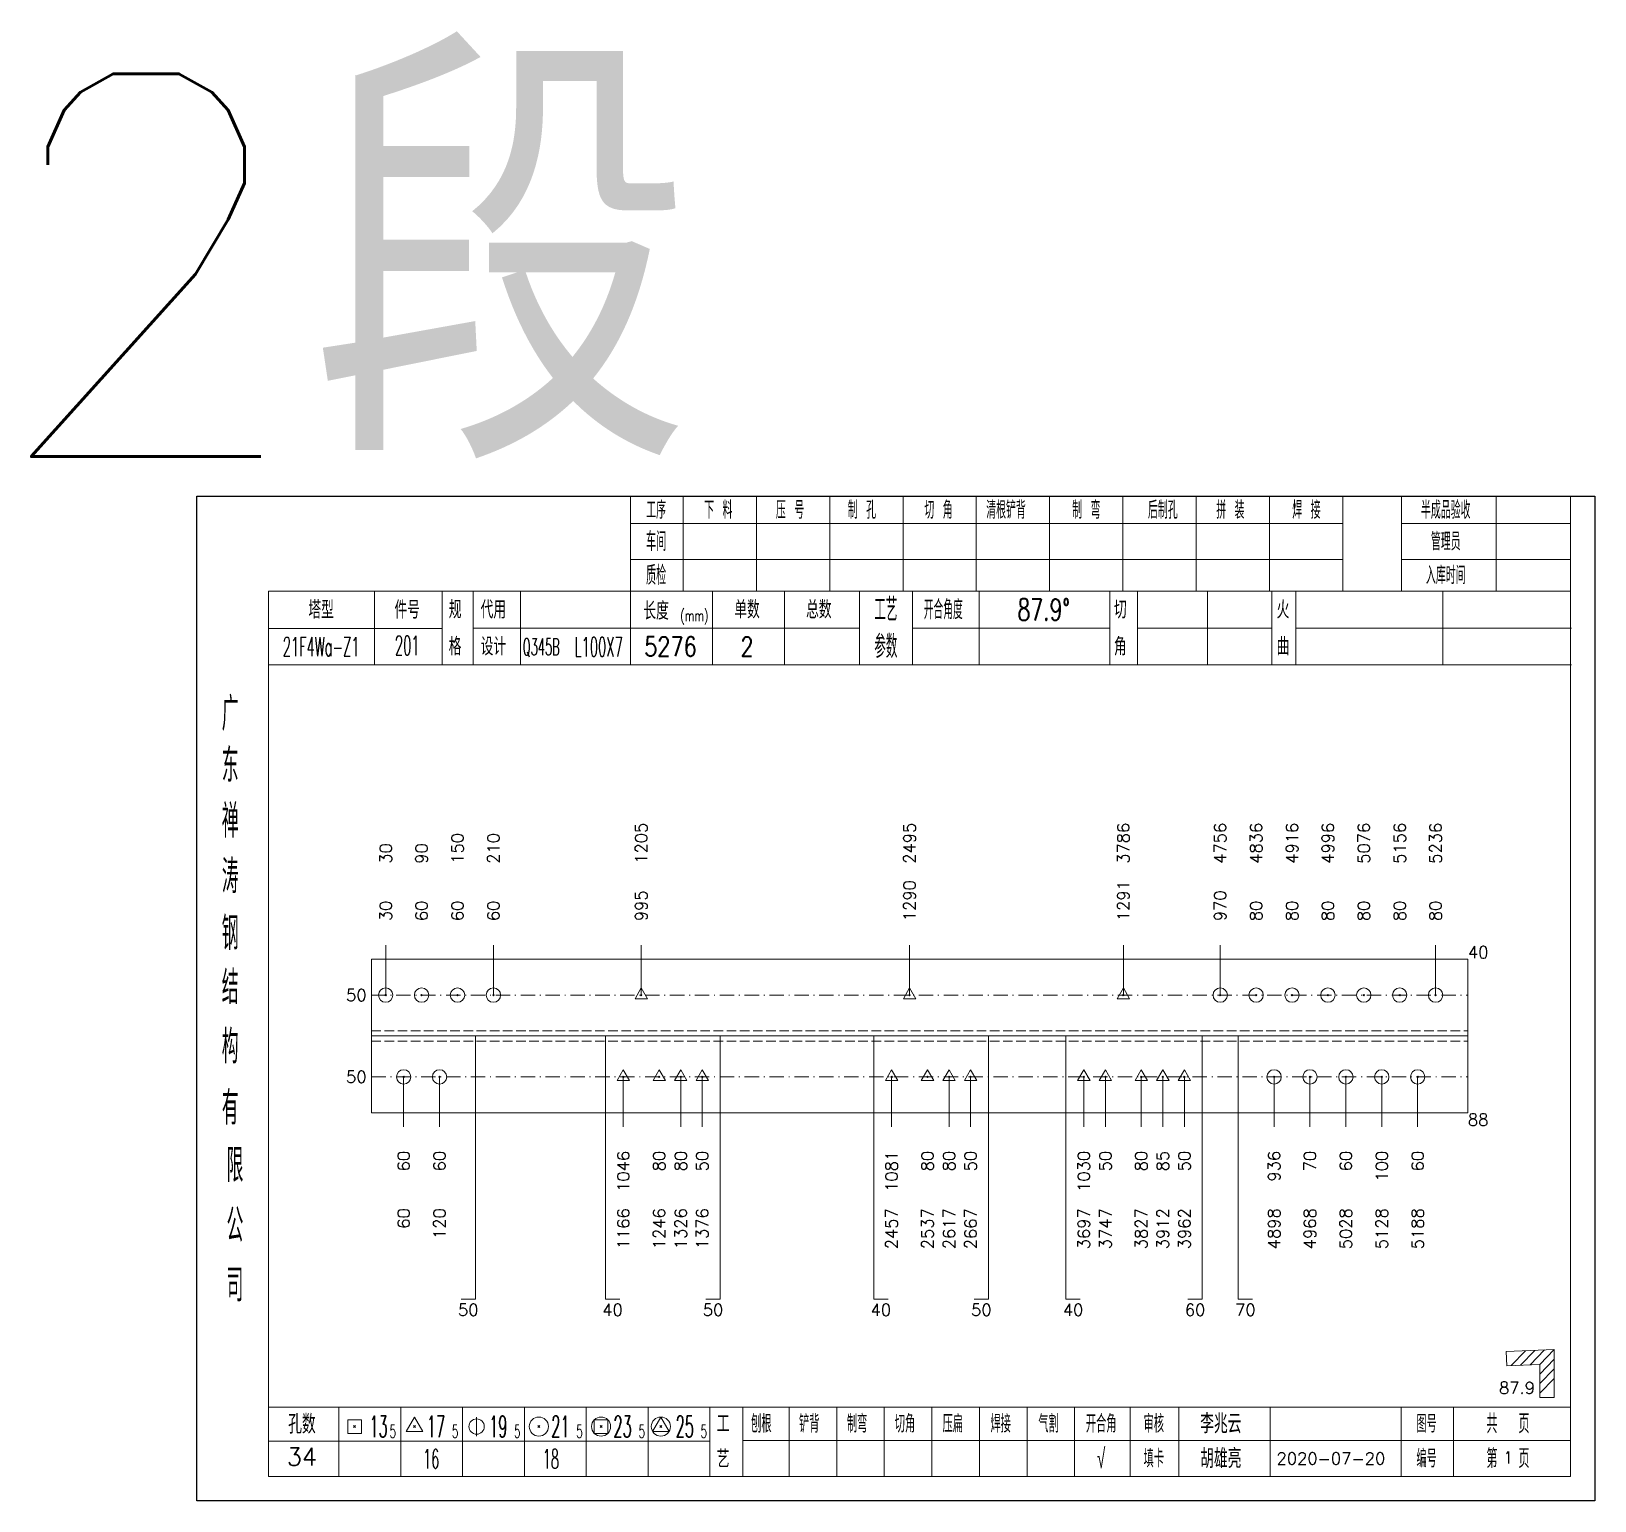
# Model space of a CAD drawing. Extents: x 1310 to 15542, y -76 to 8381.
# Drawn here: x 1481.9 to 1808.6, y 5083.7 to 5390.9 of the extents above; entities that cross this region are included whole.
import ezdxf
from ezdxf.enums import TextEntityAlignment as Align

# ---------------------------------------------------------------- set-up
doc = ezdxf.new("R2010")
doc.units = 0
doc.header["$MEASUREMENT"] = 0
doc.linetypes.add('一点画线', pattern=[5.2, 3, -1, 0.2, -1])
doc.linetypes.add('虚线', pattern=[2.75, 2, -0.75])
doc.layers.get('0').update_dxf_attribs({"linetype": 'CONTINUOUS', "lineweight": 25})
for name, color, linetype, lineweight in [('1', 7, 'CONTINUOUS', 25), ('2', 7, 'CONTINUOUS', 25), ('4', 7, 'CONTINUOUS', 25), ('5', 7, 'CONTINUOUS', 25)]:
    doc.layers.add(name, color=color, linetype=linetype, lineweight=lineweight)
doc.layers.add('文字', color=4, linetype='CONTINUOUS')
doc.styles.add('HZ', font='txt.shx', dxfattribs={"width": 0.7, "oblique": 12, "bigfont": 'hztxt.shx'})
doc.styles.get("Standard").update_dxf_attribs({"font": 'simplex.shx', "width": 0.7, "height": 3, "bigfont": 'gbhzfs.shx'})

msp = doc.modelspace()

# ---------------------------------------------------------------- texts
at = {"color": 7, "linetype": 'Continuous', "lineweight": 13}
for s, p in [('1205', (1609.322, 5216.854)), ('2495', (1665.389, 5216.854)), ('3786', (1710.052, 5216.854)), ('4756', (1730.302, 5216.854)), ('4836', (1737.802, 5216.854)), ('4916', (1745.302, 5216.854)), ('4996', (1752.802, 5216.854)), ('5076', (1760.302, 5216.854)), ('5156', (1767.802, 5216.854)), ('5236', (1775.302, 5216.854)), ('30', (1555.922, 5216.854)), ('90', (1563.422, 5216.854)), ('150', (1570.922, 5216.854)), ('210', (1578.422, 5216.854))]:
    msp.add_text(s, height=2.5, rotation=90, dxfattribs=at).set_placement(p, align=Align.MIDDLE_LEFT)
at = {"color": 8, "linetype": 'Continuous', "lineweight": 9}
for s, p in [('995', (1609.322, 5204.854)), ('1290', (1665.389, 5204.854)), ('1291', (1710.052, 5204.854)), ('970', (1730.302, 5204.854)), ('30', (1555.922, 5204.854)), ('60', (1563.422, 5204.854)), ('60', (1570.922, 5204.854)), ('60', (1578.422, 5204.854)), ('80', (1737.802, 5204.854)), ('80', (1745.302, 5204.854)), ('80', (1752.802, 5204.854)), ('80', (1760.302, 5204.854)), ('80', (1767.802, 5204.854)), ('80', (1775.302, 5204.854))]:
    msp.add_text(s, height=2.5, rotation=90, dxfattribs=at).set_placement(p, align=Align.MIDDLE_LEFT)
at = {"color": 7, "linetype": 'Continuous', "lineweight": 13}
msp.add_text('40', height=2.5, dxfattribs=at).set_placement((1782.052, 5198.354), align=Align.MIDDLE_LEFT)
for p in [(1551.922, 5189.404), (1551.922, 5172.304)]:
    msp.add_text('50', height=2.5, dxfattribs=at).set_placement(p, align=Align.MIDDLE_RIGHT)
at = {"layer": '1', "color": 7, "linetype": 'Continuous', "lineweight": 13}
msp.add_text('88', height=2.5, dxfattribs=at).set_placement((1782.052, 5163.354), align=Align.MIDDLE_LEFT)
at = {"layer": '1', "color": 8, "linetype": 'Continuous', "lineweight": 9}
for s, p in [('60', (1559.672, 5156.854)), ('60', (1567.172, 5156.854)), ('1046', (1605.572, 5156.854)), ('80', (1613.072, 5156.854)), ('80', (1617.572, 5156.854)), ('50', (1622.072, 5156.854)), ('1081', (1661.639, 5156.854)), ('80', (1669.139, 5156.854)), ('80', (1673.639, 5156.854)), ('50', (1678.139, 5156.854)), ('1030', (1701.802, 5156.854)), ('50', (1706.302, 5156.854)), ('80', (1713.802, 5156.854)), ('85', (1718.302, 5156.854)), ('50', (1722.802, 5156.854)), ('936', (1741.552, 5156.854)), ('70', (1749.052, 5156.854)), ('60', (1756.552, 5156.854)), ('100', (1764.052, 5156.854)), ('60', (1771.552, 5156.854))]:
    msp.add_text(s, height=2.5, rotation=90, dxfattribs=at).set_placement(p, align=Align.MIDDLE_RIGHT)
at = {"layer": '1', "color": 7, "linetype": 'Continuous', "lineweight": 13}
for s, p in [('60', (1559.672, 5144.854)), ('120', (1567.172, 5144.854)), ('1166', (1605.572, 5144.854)), ('1246', (1613.072, 5144.854)), ('1326', (1617.572, 5144.854)), ('1376', (1622.072, 5144.854)), ('2457', (1661.639, 5144.854)), ('2537', (1669.139, 5144.854)), ('2617', (1673.639, 5144.854)), ('2667', (1678.139, 5144.854)), ('3697', (1701.802, 5144.854)), ('3747', (1706.302, 5144.854)), ('3827', (1713.802, 5144.854)), ('3912', (1718.302, 5144.854)), ('3962', (1722.802, 5144.854)), ('4898', (1741.552, 5144.854)), ('4968', (1749.052, 5144.854)), ('5028', (1756.552, 5144.854)), ('5128', (1764.052, 5144.854)), ('5188', (1771.552, 5144.854))]:
    msp.add_text(s, height=2.5, rotation=90, dxfattribs=at).set_placement(p, align=Align.MIDDLE_RIGHT)
at = {"layer": '2', "color": 7, "linetype": 'Continuous', "lineweight": 13}
for s, p in [('50', (1573.172, 5124.854)), ('40', (1603.322, 5124.854)), ('50', (1624.322, 5124.854)), ('40', (1659.389, 5124.854)), ('50', (1680.389, 5124.854)), ('40', (1699.552, 5124.854)), ('60', (1725.052, 5124.854)), ('70', (1735.552, 5124.854))]:
    msp.add_text(s, height=2.5, dxfattribs=at).set_placement(p, align=Align.TOP_CENTER)
msp.add_text('87.9', height=2.5, dxfattribs=at).set_placement((1796.052, 5105.295), align=Align.BOTTOM_RIGHT)
at = {"layer": '4', "color": 1, "linetype": 'Continuous', "lineweight": 25}
for s, height, width, p in [('工序', 3.7, 0.7, (1612.422, 5290.811)), ('下 料', 3.7, 0.7, (1625.422, 5290.811)), ('压 号', 3.7, 0.7, (1640.422, 5290.811)), ('制 孔', 3.7, 0.7, (1655.422, 5290.811)), ('切 角', 3.7, 0.7, (1671.422, 5290.811)), ('清根铲背 ', 3.7, 0.7, (1686.422, 5290.811)), (' 制 弯', 3.7, 0.7, (1701.422, 5290.811)), (' 后制孔', 3.7, 0.7, (1717.422, 5290.811)), ('拼 装', 3.7, 0.7, (1732.422, 5290.811)), (' 焊 接', 3.7, 0.7, (1747.422, 5290.811)), ('半成品验收', 3.7, 0.7, (1777.422, 5290.811)), ('车间', 4, 0.7, (1612.422, 5284.211)), ('管理员', 3.7, 0.7, (1777.422, 5284.211)), ('质检', 4, 0.7, (1612.422, 5277.151)), ('入库时间', 3.7, 0.7, (1777.422, 5277.151)), ('工艺', 4.8, 0.7, (1660.422, 5269.971)), ('(mm)', 2.24, 0.7, (1620.422, 5268.711)), ('开合角度', 4, 0.6, (1672.422, 5269.971)), ('87.9%%d', 4.47, 0.7, (1693.422, 5269.971)), ('21F4Wa-Z1', 4, 0.5, (1542.422, 5262.231)), ('201', 4, 0.5, (1560.422, 5262.481)), ('Q345B', 3.5, 0.5, (1588.422, 5262.211)), ('L100X7', 4, 0.5, (1600.422, 5262.211)), ('5276', 4, 0.8, (1615.422, 5262.261)), ('2', 4, 0.8, (1631.422, 5262.261)), ('参数', 4.8, 0.7, (1660.422, 5262.261)), ('广', 6.96, 0.7, (1523.422, 5248.181)), ('东', 6.96, 0.7, (1523.422, 5237.391)), ('禅', 6.96, 0.7, (1523.422, 5225.801)), ('涛', 6.96, 0.7, (1523.422, 5214.201)), ('钢', 6.96, 0.7, (1523.422, 5202.311)), ('结', 6.96, 0.7, (1523.422, 5191.001)), ('构', 6.96, 0.7, (1523.422, 5178.621)), ('有', 6.96, 0.7, (1523.422, 5165.811)), ('限', 6.96, 0.7, (1524.422, 5153.811)), ('公', 6.96, 0.7, (1524.422, 5141.271)), ('司', 6.96, 0.7, (1524.422, 5128.791)), ('13', 4.47, 0.5, (1554.422, 5099.211)), ('17', 4.47, 0.5, (1566.422, 5099.211)), ('19', 4.47, 0.5, (1579.422, 5099.211)), ('21', 4.47, 0.5, (1592.422, 5099.211)), ('23', 4.47, 0.5, (1605.422, 5099.211)), ('25', 4.47, 0.5, (1618.422, 5099.211)), ('刨根', 3.7, 0.8, (1634.422, 5099.811)), ('铲背', 3.7, 0.8, (1644.422, 5099.811)), ('制弯', 3.7, 0.8, (1654.422, 5099.811)), ('切角', 3.7, 0.8, (1664.422, 5099.811)), ('压扁', 3.7, 0.8, (1674.422, 5099.811)), ('焊接', 3.7, 0.8, (1684.422, 5099.811)), ('气割', 3.7, 0.8, (1694.422, 5099.811)), ('开合角', 3.7, 0.8, (1705.422, 5099.811)), ('审核', 3.7, 0.8, (1716.422, 5099.811)), ('图号', 3.7, 0.8, (1773.422, 5099.811)), ('共  页', 4, 0.8, (1790.422, 5099.811)), ('5', 2.68, 0.6, (1557.422, 5098.211)), ('5', 2.68, 0.6, (1570.422, 5098.211)), ('5', 2.68, 0.6, (1583.422, 5098.211)), ('5', 2.68, 0.6, (1596.422, 5098.211)), ('5', 2.68, 0.6, (1609.422, 5098.211)), ('5', 2.68, 0.6, (1622.422, 5098.211)), ('16', 4, 0.5, (1565.422, 5092.461)), ('18', 4, 0.5, (1590.422, 5092.461)), ('√', 4, 0.6, (1705.422, 5092.541)), ('填卡', 3.7, 0.8, (1716.422, 5092.541)), ('编号', 3.7, 0.8, (1773.422, 5092.541)), ('第  页', 4, 0.8, (1790.422, 5092.541))]:
    msp.add_text(s, height=height, dxfattribs=dict(at, width=width)).set_placement(p, align=Align.MIDDLE_CENTER)
for s, height, p in [('塔型', 3.7, (1542.422, 5269.941)), ('件号', 3.7, (1560.422, 5269.941)), ('规', 3.7, (1570.422, 5269.971)), ('代用', 3.7, (1578.422, 5269.971)), ('长度', 3.7, (1612.422, 5269.711)), ('单数', 3.7, (1631.422, 5269.971)), ('总数', 3.7, (1646.422, 5269.971)), ('切', 3.7, (1709.422, 5269.971)), ('火', 3.7, (1743.422, 5269.971)), ('格', 3.7, (1570.422, 5262.261)), ('设计', 3.7, (1578.422, 5262.261)), ('角', 3.7, (1709.422, 5262.261)), ('曲', 3.7, (1743.422, 5262.261)), ('孔数', 4, (1538.422, 5099.731)), ('工', 3.7, (1626.422, 5099.811)), ('李兆云', 4, (1730.422, 5099.811)), ('34', 3.7, (1538.422, 5092.901)), ('艺', 3.7, (1626.422, 5092.461)), ('胡雄亮', 4, (1730.422, 5092.541)), ('2020-07-20', 2.5, (1753.422, 5092.541))]:
    msp.add_text(s, height=height, dxfattribs=at).set_placement(p, align=Align.MIDDLE_CENTER)
at = {"layer": '4', "color": 6, "linetype": 'Continuous', "lineweight": 25, "width": 0.8}
msp.add_text('1', height=2.5, dxfattribs=at).set_placement((1790.447, 5092.769), align=Align.MIDDLE_CENTER)
at = {"layer": '文字', "color": 6, "style": 'HZ'}
msp.add_text('2段', height=80, dxfattribs=at).set_placement((1471.574, 5301.971))

# ---------------------------------------------------------------- blocks, each defined once
blk = doc.blocks.new('孔21.5')
at = {"layer": '5', "color": 7, "linetype": 'Continuous', "lineweight": 13}
for p, q in [((-0.1, -0.1), (0.1, 0.1)), ((0.1, -0.1), (-0.1, 0.1))]:
    blk.add_line(p, q, dxfattribs=at)
blk.add_circle((0, 0), 1, dxfattribs=at)
blk = doc.blocks.new('孔17.5')
at = {"layer": '5', "color": 7, "linetype": 'Continuous', "lineweight": 13}
for p, q in [((0, 1), (-0.866, -0.5)), ((-0.1, -0.1), (0.1, 0.1)), ((0.1, -0.1), (-0.1, 0.1)), ((0.866, -0.5), (0, 1)), ((-0.866, -0.5), (0.866, -0.5))]:
    blk.add_line(p, q, dxfattribs=at)
blk = doc.blocks.new('CTJGK')
at = {"color": 6, "linetype": 'Continuous'}
for p, q in [((0, 209.97), (292.13, 209.97)), ((0, 0), (0, 209.97)), ((292.13, 209.97), (292.13, 0)), ((292.13, 0), (0, 0))]:
    blk.add_line(p, q, dxfattribs=at)

# ---------------------------------------------------------------- linework, layer by layer
at = {"color": 7, "linetype": 'Continuous', "lineweight": 13}
for p, q in [((1555.922, 5189.404), (1555.922, 5199.854)), ((1578.422, 5189.404), (1578.422, 5199.854)), ((1609.322, 5189.404), (1609.322, 5199.854)), ((1665.389, 5189.404), (1665.389, 5199.854)), ((1710.052, 5189.404), (1710.052, 5199.854)), ((1730.302, 5189.404), (1730.302, 5199.854)), ((1775.302, 5189.404), (1775.302, 5199.854)), ((1559.672, 5172.304), (1559.672, 5161.854)), ((1567.172, 5172.304), (1567.172, 5161.854)), ((1605.572, 5172.304), (1605.572, 5161.854)), ((1617.572, 5172.304), (1617.572, 5161.854)), ((1622.072, 5172.304), (1622.072, 5161.854)), ((1661.639, 5172.304), (1661.639, 5161.854)), ((1673.639, 5172.304), (1673.639, 5161.854)), ((1678.139, 5172.304), (1678.139, 5161.854)), ((1701.802, 5172.304), (1701.802, 5161.854)), ((1706.302, 5172.304), (1706.302, 5161.854)), ((1713.802, 5172.304), (1713.802, 5161.854)), ((1718.302, 5172.304), (1718.302, 5161.854)), ((1722.802, 5172.304), (1722.802, 5161.854)), ((1741.552, 5172.304), (1741.552, 5161.854)), ((1749.052, 5172.304), (1749.052, 5161.854)), ((1756.552, 5172.304), (1756.552, 5161.854)), ((1764.052, 5172.304), (1764.052, 5161.854)), ((1771.552, 5172.304), (1771.552, 5161.854))]:
    msp.add_line(p, q, dxfattribs=at)
at = {"color": 7, "linetype": 'Continuous', "lineweight": 18}
for p, q in [((1552.922, 5196.904), (1552.922, 5164.804)), ((1552.922, 5196.904), (1782.052, 5196.904)), ((1782.052, 5196.904), (1782.052, 5164.804)), ((1552.922, 5180.854), (1782.052, 5180.854))]:
    msp.add_line(p, q, dxfattribs=at)
at = {"color": 3, "linetype": '一点画线', "lineweight": 13}
for p, q in [((1552.922, 5189.404), (1782.052, 5189.404)), ((1552.922, 5172.304), (1782.052, 5172.304))]:
    msp.add_line(p, q, dxfattribs=at)
at = {"color": 1, "linetype": '虚线', "lineweight": 18}
for p, q in [((1552.922, 5181.904), (1782.052, 5181.904)), ((1552.922, 5179.804), (1782.052, 5179.804))]:
    msp.add_line(p, q, dxfattribs=at)
at = {"layer": '1', "color": 7, "linetype": 'Continuous', "lineweight": 18}
msp.add_line((1552.922, 5164.804), (1782.052, 5164.804), dxfattribs=at)
at = {"layer": '2', "color": 7, "linetype": 'Continuous', "lineweight": 13}
for p, q in [((1574.672, 5180.854), (1574.672, 5125.854)), ((1601.822, 5180.854), (1601.822, 5125.854)), ((1625.822, 5180.854), (1625.822, 5125.854)), ((1657.889, 5180.854), (1657.889, 5125.854)), ((1681.889, 5180.854), (1681.889, 5125.854)), ((1698.052, 5180.854), (1698.052, 5125.854)), ((1726.552, 5180.854), (1726.552, 5125.854)), ((1734.052, 5180.854), (1734.052, 5125.854)), ((1574.672, 5125.854), (1571.672, 5125.854)), ((1601.822, 5125.854), (1604.822, 5125.854)), ((1625.822, 5125.854), (1622.822, 5125.854)), ((1657.889, 5125.854), (1660.889, 5125.854)), ((1681.889, 5125.854), (1678.889, 5125.854)), ((1698.052, 5125.854), (1701.052, 5125.854)), ((1726.552, 5125.854), (1723.552, 5125.854)), ((1734.052, 5125.854), (1737.052, 5125.854)), ((1800.052, 5115.295), (1790.058, 5114.929)), ((1790.058, 5114.929), (1790.168, 5111.931)), ((1791.056, 5111.963), (1794.056, 5115.075)), ((1793.054, 5112.037), (1796.054, 5115.149)), ((1795.053, 5112.11), (1798.053, 5115.222)), ((1797.052, 5112.183), (1800.052, 5115.295)), ((1797.052, 5110.183), (1800.052, 5113.295)), ((1800.052, 5105.295), (1800.052, 5115.295)), ((1790.168, 5111.931), (1797.052, 5112.183)), ((1797.052, 5112.183), (1797.052, 5105.295)), ((1797.052, 5108.183), (1800.052, 5111.295)), ((1797.052, 5106.183), (1800.052, 5109.295)), ((1797.052, 5105.295), (1800.052, 5105.295))]:
    msp.add_line(p, q, dxfattribs=at)
at = {"layer": '4', "color": 1, "linetype": 'Continuous', "lineweight": 18}
for p, q in [((1516.422, 5293.681), (1516.422, 5083.711)), ((1808.552, 5293.681), (1516.422, 5293.681)), ((1607.052, 5293.681), (1607.052, 5273.841)), ((1618.082, 5293.681), (1618.082, 5273.821)), ((1633.392, 5293.681), (1633.392, 5273.821)), ((1648.712, 5293.681), (1648.712, 5273.821)), ((1664.022, 5293.681), (1664.022, 5273.821)), ((1679.332, 5293.681), (1679.332, 5273.821)), ((1694.642, 5293.681), (1694.642, 5273.821)), ((1709.962, 5293.681), (1709.962, 5273.821)), ((1725.272, 5293.681), (1725.272, 5273.821)), ((1740.582, 5293.681), (1740.582, 5273.821)), ((1755.892, 5293.681), (1755.892, 5273.841)), ((1755.892, 5293.681), (1755.892, 5273.821)), ((1768.172, 5293.681), (1768.172, 5273.821)), ((1787.922, 5293.681), (1787.922, 5273.821)), ((1803.502, 5293.681), (1803.502, 5273.821)), ((1808.552, 5263.881), (1808.552, 5293.681)), ((1755.892, 5287.951), (1607.052, 5287.951)), ((1803.502, 5287.951), (1768.172, 5287.951)), ((1755.892, 5280.471), (1607.052, 5280.471)), ((1803.502, 5280.471), (1768.172, 5280.471)), ((1531.432, 5273.821), (1531.432, 5088.761)), ((1803.502, 5273.821), (1531.432, 5273.821)), ((1553.552, 5273.831), (1553.552, 5258.411)), ((1567.702, 5258.411), (1567.702, 5273.821)), ((1574.202, 5258.411), (1574.202, 5273.821)), ((1584.072, 5273.821), (1584.072, 5258.411)), ((1607.052, 5273.841), (1607.052, 5258.411)), ((1624.172, 5273.821), (1624.172, 5258.411)), ((1639.222, 5273.821), (1639.222, 5258.411)), ((1654.922, 5273.821), (1654.922, 5258.411)), ((1665.982, 5273.821), (1665.982, 5258.411)), ((1679.932, 5273.821), (1679.932, 5258.411)), ((1707.232, 5273.821), (1707.232, 5258.411)), ((1712.992, 5273.821), (1712.992, 5258.411)), ((1727.612, 5273.821), (1727.612, 5258.411)), ((1741.072, 5273.821), (1741.072, 5258.411)), ((1746.062, 5273.821), (1746.062, 5258.411)), ((1776.802, 5273.821), (1776.802, 5258.411)), ((1803.502, 5088.761), (1803.502, 5273.821)), ((1567.702, 5266.061), (1531.432, 5266.061)), ((1654.922, 5266.111), (1574.202, 5266.111)), ((1665.982, 5266.111), (1707.232, 5266.111)), ((1712.992, 5266.111), (1741.072, 5266.111)), ((1746.062, 5266.111), (1803.682, 5266.111)), ((1808.552, 5083.711), (1808.552, 5263.881)), ((1803.682, 5258.411), (1531.432, 5258.411)), ((1531.432, 5103.291), (1803.502, 5103.291)), ((1546.122, 5103.291), (1546.122, 5088.761)), ((1559.052, 5088.761), (1559.052, 5103.291)), ((1571.982, 5103.291), (1571.982, 5088.761)), ((1584.902, 5088.761), (1584.902, 5103.291)), ((1597.832, 5103.291), (1597.832, 5088.761)), ((1610.762, 5088.761), (1610.762, 5103.291)), ((1623.682, 5088.761), (1623.682, 5103.291)), ((1630.552, 5088.761), (1630.552, 5103.291)), ((1640.212, 5088.761), (1640.212, 5103.291)), ((1650.152, 5088.761), (1650.152, 5103.291)), ((1660.092, 5088.761), (1660.092, 5103.291)), ((1670.042, 5088.761), (1670.042, 5103.291)), ((1679.982, 5088.761), (1679.982, 5103.291)), ((1689.922, 5088.761), (1689.922, 5103.291)), ((1699.872, 5088.761), (1699.872, 5103.291)), ((1711.512, 5088.761), (1711.512, 5103.291)), ((1721.662, 5088.761), (1721.662, 5103.291)), ((1740.722, 5088.761), (1740.722, 5103.291)), ((1768.102, 5088.761), (1768.102, 5103.291)), ((1779.062, 5088.761), (1779.062, 5103.291)), ((1623.682, 5096.161), (1531.432, 5096.161)), ((1630.512, 5096.321), (1803.502, 5096.321)), ((1531.432, 5088.761), (1803.502, 5088.761)), ((1516.422, 5083.711), (1808.552, 5083.711))]:
    msp.add_line(p, q, dxfattribs=at)
at = {"layer": '4', "color": 7, "linetype": 'Continuous', "lineweight": 13}
for p, q in [((1548.008, 5097.797), (1548.008, 5100.625)), ((1548.008, 5100.625), (1550.836, 5100.625)), ((1550.836, 5100.625), (1550.836, 5097.797)), ((1561.922, 5101.211), (1560.19, 5098.211)), ((1563.654, 5098.211), (1561.922, 5101.211)), ((1574.922, 5101.211), (1574.922, 5097.211)), ((1599.508, 5097.797), (1599.508, 5100.625)), ((1599.508, 5100.625), (1602.336, 5100.625)), ((1602.336, 5100.625), (1602.336, 5097.797)), ((1613.422, 5101.211), (1611.69, 5098.211)), ((1615.154, 5098.211), (1613.422, 5101.211)), ((1550.836, 5097.797), (1548.008, 5097.797)), ((1549.222, 5099.011), (1549.622, 5099.411)), ((1549.622, 5099.011), (1549.222, 5099.411)), ((1560.19, 5098.211), (1563.654, 5098.211)), ((1561.722, 5099.011), (1562.122, 5099.411)), ((1562.122, 5099.011), (1561.722, 5099.411)), ((1587.722, 5099.011), (1588.122, 5099.411)), ((1588.122, 5099.011), (1587.722, 5099.411)), ((1602.336, 5097.797), (1599.508, 5097.797)), ((1600.722, 5099.011), (1601.122, 5099.411)), ((1601.122, 5099.011), (1600.722, 5099.411)), ((1611.69, 5098.211), (1615.154, 5098.211)), ((1613.222, 5099.011), (1613.622, 5099.411)), ((1613.622, 5099.011), (1613.222, 5099.411))]:
    msp.add_line(p, q, dxfattribs=at)
for centre, radius in [((1574.922, 5099.211), 1.6), ((1587.922, 5099.211), 2), ((1600.922, 5099.211), 2), ((1613.422, 5099.211), 2)]:
    msp.add_circle(centre, radius, dxfattribs=at)

# ---------------------------------------------------------------- block references
at = {"color": 0, "linetype": 'Continuous'}
msp.add_blockref('CTJGK', (1516.422, 5083.711), dxfattribs=at)
at = {"color": 8, "linetype": 'Continuous', "lineweight": 9, "xscale": 1.5, "yscale": 1.5, "zscale": 1.5}
for name, p in [('孔21.5', (1555.922, 5189.404)), ('孔21.5', (1563.422, 5189.404)), ('孔21.5', (1570.922, 5189.404)), ('孔21.5', (1578.422, 5189.404)), ('孔17.5', (1609.322, 5189.404)), ('孔17.5', (1665.389, 5189.404)), ('孔17.5', (1710.052, 5189.404)), ('孔21.5', (1730.302, 5189.404)), ('孔21.5', (1737.802, 5189.404)), ('孔21.5', (1745.302, 5189.404)), ('孔21.5', (1752.802, 5189.404)), ('孔21.5', (1760.302, 5189.404)), ('孔21.5', (1767.802, 5189.404)), ('孔21.5', (1775.302, 5189.404))]:
    msp.add_blockref(name, p, dxfattribs=at)
at = {"layer": '1', "color": 8, "linetype": 'Continuous', "lineweight": 9, "xscale": 1.5, "yscale": 1.5, "zscale": 1.5}
for name, p in [('孔21.5', (1559.672, 5172.304)), ('孔21.5', (1567.172, 5172.304)), ('孔17.5', (1605.572, 5172.304)), ('孔17.5', (1613.072, 5172.304)), ('孔17.5', (1617.572, 5172.304)), ('孔17.5', (1622.072, 5172.304)), ('孔17.5', (1661.639, 5172.304)), ('孔17.5', (1669.139, 5172.304)), ('孔17.5', (1673.639, 5172.304)), ('孔17.5', (1678.139, 5172.304)), ('孔17.5', (1701.802, 5172.304)), ('孔17.5', (1706.302, 5172.304)), ('孔17.5', (1713.802, 5172.304)), ('孔17.5', (1718.302, 5172.304)), ('孔17.5', (1722.802, 5172.304)), ('孔21.5', (1741.552, 5172.304)), ('孔21.5', (1749.052, 5172.304)), ('孔21.5', (1756.552, 5172.304)), ('孔21.5', (1764.052, 5172.304)), ('孔21.5', (1771.552, 5172.304))]:
    msp.add_blockref(name, p, dxfattribs=at)

msp.set_redraw_order([(e.dxf.handle, doc.entitydb.next_handle()) for e in msp.query("TEXT MTEXT ATTDEF DIMENSION ARC_DIMENSION")])  # texts and dimensions are drawn at this point

doc.saveas('drawing.dxf')
